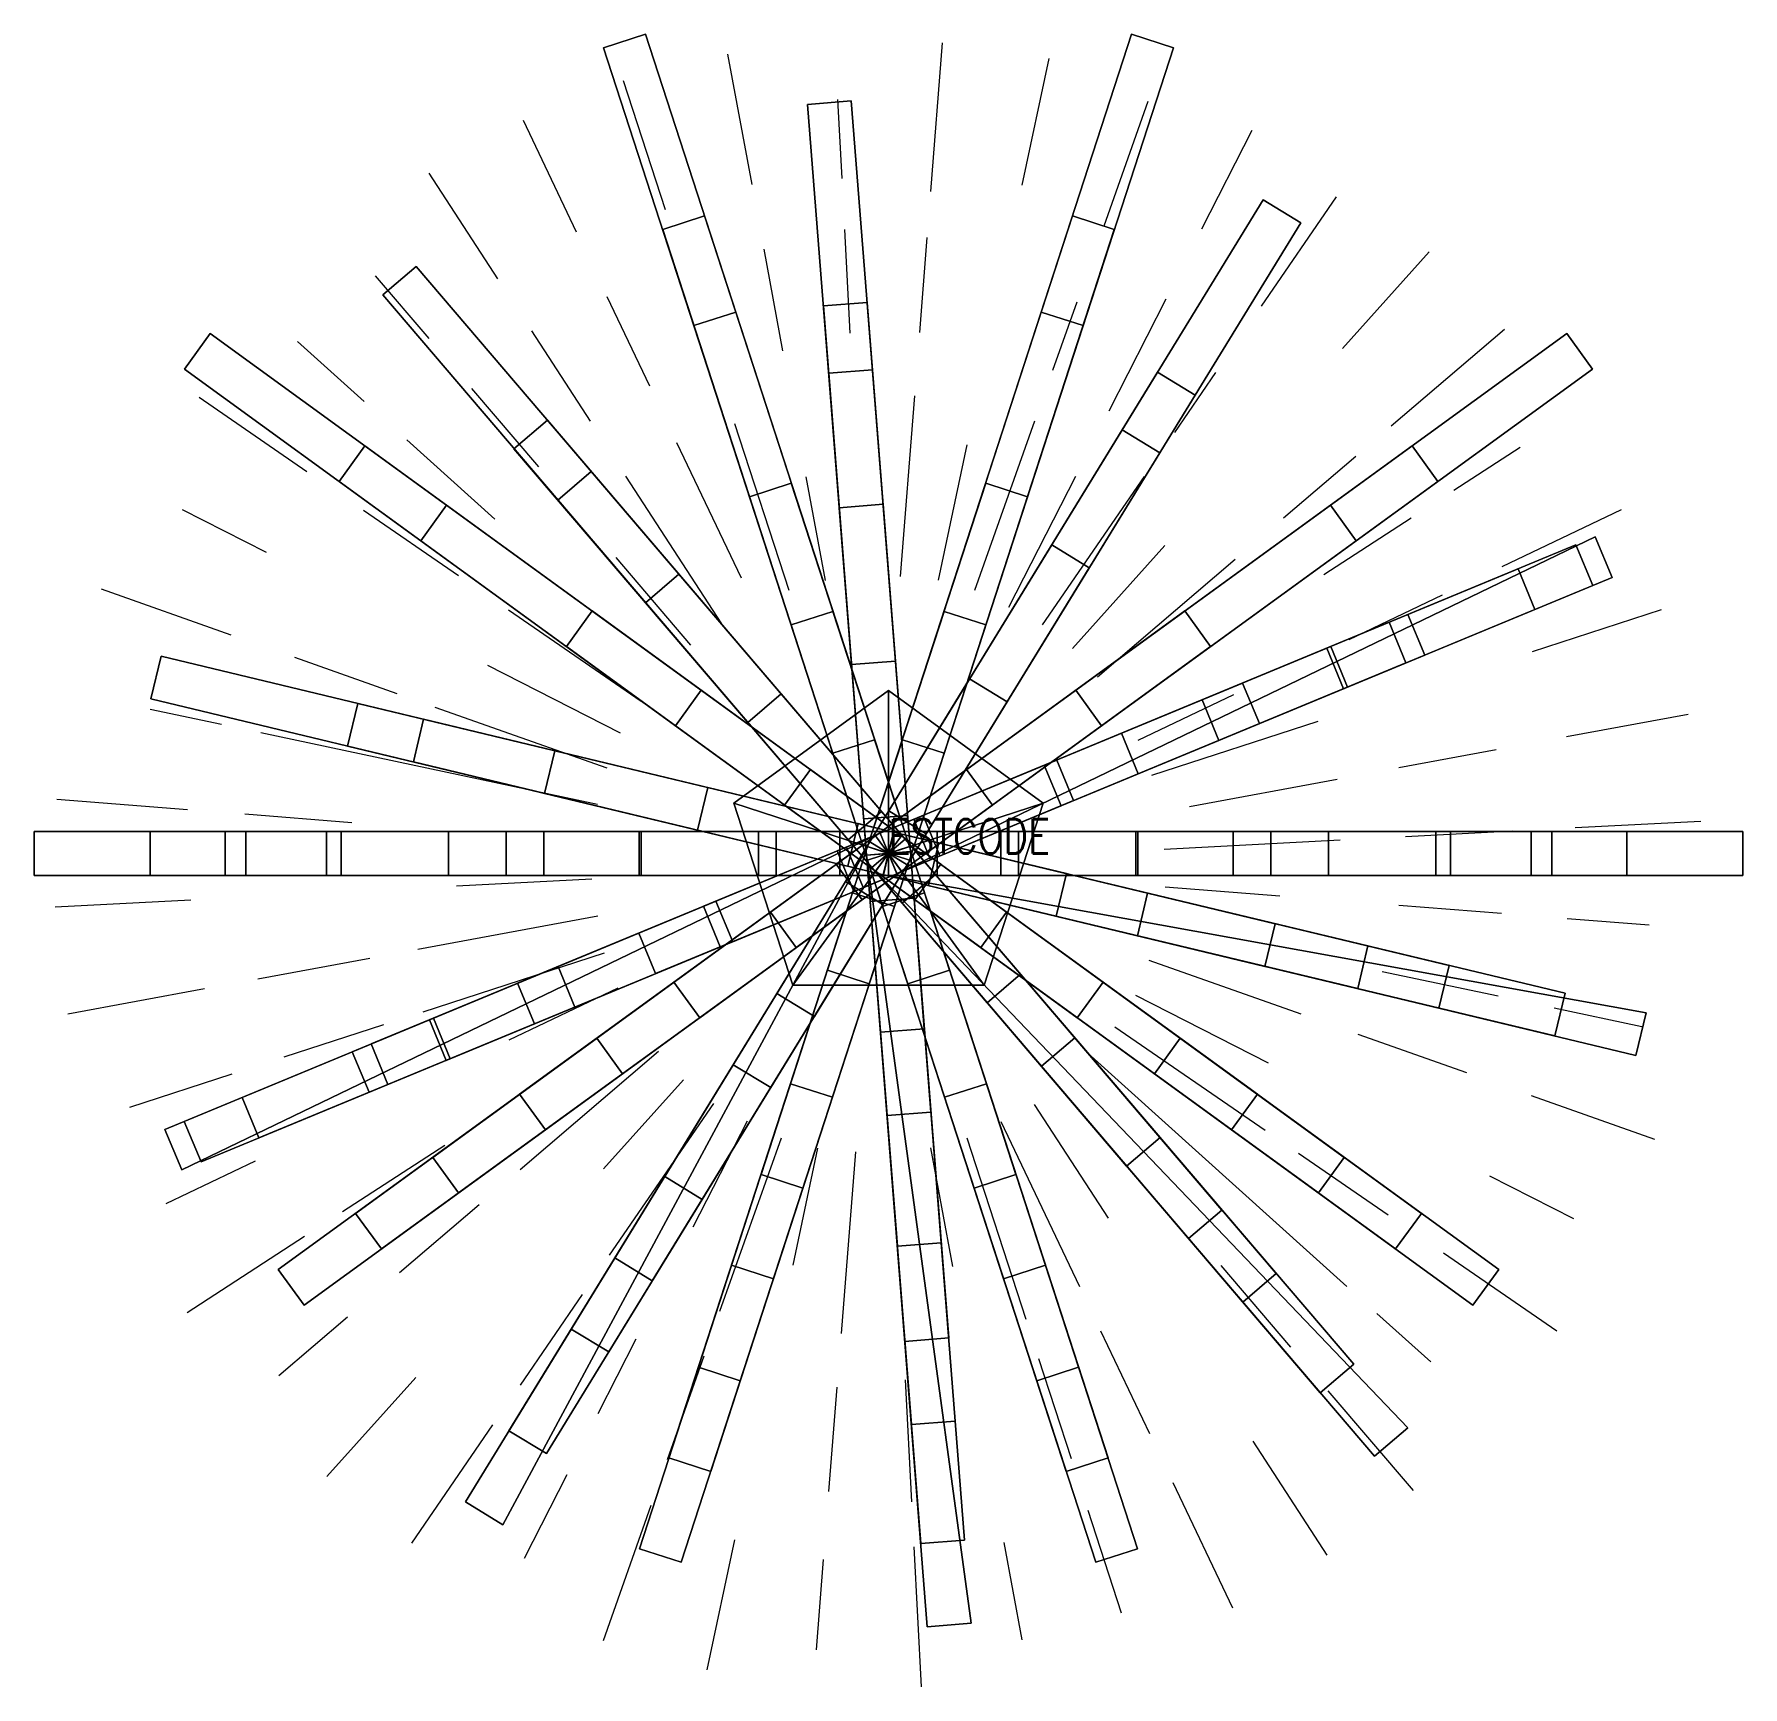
# Model space of a CAD drawing. Extents: x -1.82 to 1.82, y -1.78 to 1.75.
import ezdxf

# ---------------------------------------------------------------- set-up
doc = ezdxf.new("R2010")
doc.units = 0
doc.header["$MEASUREMENT"] = 0
doc.layers.get('0').update_dxf_attribs({"linetype": 'CONTINUOUS'})
for name, color, linetype in [('2D_PLAN', 7, 'CONTINUOUS'), ('BARK_EVG8T', 31, 'CONTINUOUS'), ('LEAVES_EVG8T', 60, 'CONTINUOUS')]:
    doc.layers.add(name, color=color, linetype=linetype)
doc.styles.add('ATTR', font='romans.shx', dxfattribs={"width": 0.8, "height": 0.07297})

msp = doc.modelspace()

# ---------------------------------------------------------------- linework, layer by layer
at = {"layer": '2D_PLAN'}
for p, q in [((0.0907, 1.4138), (0.1156, 1.7307)), ((-0.2914, 1.4287), (-0.343, 1.7067)), ((0.2857, 1.4267), (0.3433, 1.6977)), ((-0.4764, 1.3743), (-0.566, 1.6501)), ((-0.0991, 1.441), (-0.108, 1.6097)), ((0.4603, 1.3401), (0.5547, 1.6067)), ((-0.666, 1.3263), (-0.7797, 1.5648)), ((0.669, 1.334), (0.7762, 1.5445)), ((-0.8342, 1.227), (-0.9805, 1.4524)), ((0.7966, 1.1687), (0.9568, 1.4018)), ((-0.0818, 1.1108), (-0.0935, 1.3325)), ((0.0669, 1.1125), (0.0829, 1.315)), ((-0.2255, 1.073), (-0.2657, 1.29)), ((0.9692, 1.0784), (1.1547, 1.2843)), ((-0.9811, 1.0996), (-1.0952, 1.2332)), ((-0.5094, 0.998), (-0.6004, 1.1889)), ((0.3511, 1.0317), (0.4029, 1.178)), ((0.471, 0.9454), (0.5928, 1.1846)), ((-0.6366, 0.9229), (-0.7618, 1.1156)), ((1.0735, 0.913), (1.3152, 1.1195)), ((-1.1193, 0.9647), (-1.2617, 1.093)), ((0.6113, 0.8991), (0.6992, 1.027)), ((-0.7468, 0.8253), (-0.8898, 0.9927)), ((-1.2419, 0.8152), (-1.4721, 0.9734)), ((0.0259, 0.5913), (0.0563, 0.9773)), ((-0.2123, 0.5616), (-0.3279, 0.9173)), ((0.1847, 0.5619), (0.3128, 0.9237)), ((-0.8405, 0.7137), (-1.0284, 0.8829)), ((-0.3137, 0.5878), (-0.4517, 0.877)), ((0.1065, 0.5837), (0.168, 0.8726)), ((0.8437, 0.7167), (0.9981, 0.8486)), ((1.207, 0.7755), (1.3487, 0.8675)), ((-0.3558, 0.4904), (-0.5606, 0.8057)), ((-0.1346, 0.5825), (-0.1758, 0.8045)), ((0.2572, 0.5259), (0.3999, 0.8059)), ((0.329, 0.4884), (0.5464, 0.8047)), ((-1.3284, 0.6425), (-1.5073, 0.7336)), ((-0.9184, 0.5928), (-1.1211, 0.7322)), ((1.3101, 0.6127), (1.5653, 0.7344)), ((0.9297, 0.5954), (1.1159, 0.7163)), ((0.3926, 0.4379), (0.5902, 0.6575)), ((-0.422, 0.4449), (-0.5814, 0.6316)), ((0.4461, 0.3772), (0.7405, 0.6287)), ((-1.4034, 0.4661), (-1.6806, 0.5643)), ((0.9836, 0.4569), (1.1828, 0.5519)), ((-0.5283, 0.3247), (-0.8117, 0.5196)), ((1.3748, 0.4311), (1.6506, 0.5207)), ((-1.0495, 0.3408), (-1.268, 0.4182)), ((-0.572, 0.2571), (-0.8557, 0.4016)), ((0.5334, 0.2422), (0.7372, 0.3394)), ((-1.4246, 0.2751), (-1.5764, 0.3074)), ((-0.601, 0.182), (-0.9677, 0.3118)), ((1.4474, 0.2495), (1.7073, 0.2976)), ((-0.6217, 0.1044), (-1.3405, 0.2572)), ((0.5621, 0.167), (0.9178, 0.2826)), ((1.0898, 0.1832), (1.2977, 0.2217)), ((0.6429, 0.1004), (0.958, 0.1588)), ((-1.4968, 0.0931), (-1.7761, 0.1151)), ((-1.1462, 0.0655), (-1.3741, 0.0835)), ((1.1038, 0.0361), (1.3333, 0.0481)), ((1.466, 0.0551), (1.7343, 0.0691)), ((0.5888, 0.0091), (0.9643, 0.0288)), ((-0.6336, -0.055), (-0.9228, -0.0701)), ((0.591, -0.0712), (0.8357, -0.0905)), ((-1.4896, -0.0998), (-1.7791, -0.115)), ((-0.6209, -0.1339), (-1.0049, -0.205)), ((1.0896, -0.1105), (1.3091, -0.1277)), ((1.4492, -0.1388), (1.6244, -0.1525)), ((-0.6069, -0.2129), (-0.9943, -0.3387)), ((-1.1077, -0.2241), (-1.3468, -0.2684)), ((0.5562, -0.2278), (0.8805, -0.3427)), ((1.0544, -0.2518), (1.3017, -0.3044)), ((-1.4608, -0.2895), (-1.7521, -0.3435)), ((-0.5782, -0.288), (-0.8109, -0.399)), ((0.5272, -0.303), (0.8109, -0.4475)), ((1.4214, -0.3298), (1.6088, -0.3697)), ((-1.078, -0.3659), (-1.2914, -0.4353)), ((0.4834, -0.3706), (0.804, -0.5909)), ((1.0024, -0.3858), (1.2343, -0.468)), ((-0.491, -0.4231), (-0.7867, -0.6757)), ((0.4329, -0.4329), (0.979, -0.9246)), ((-1.4019, -0.4712), (-1.6208, -0.5423)), ((-0.4374, -0.4838), (-0.6083, -0.6736)), ((-0.3738, -0.5343), (-0.5963, -0.858)), ((0.3109, -0.5363), (0.4687, -0.7791)), ((1.3724, -0.5169), (1.6358, -0.6101)), ((-0.302, -0.5717), (-0.4175, -0.7984)), ((0.2397, -0.5724), (0.4078, -0.9248)), ((-0.2295, -0.6078), (-0.3606, -0.9781)), ((0.1675, -0.6075), (0.2934, -0.9948)), ((-0.9473, -0.6236), (-1.166, -0.7656)), ((-0.1514, -0.6296), (-0.2045, -0.8794)), ((-0.0708, -0.6372), (-0.1013, -1.025)), ((0.0898, -0.6284), (0.1368, -0.8819)), ((0.8756, -0.6401), (1.0666, -0.7714)), ((-1.3521, -0.6572), (-1.5431, -0.7483)), ((1.2836, -0.6884), (1.4624, -0.7795)), ((-0.8741, -0.7504), (-1.0443, -0.8957)), ((-1.2469, -0.8181), (-1.4977, -0.981)), ((1.185, -0.8527), (1.4273, -1.0193)), ((0.7097, -0.8801), (0.8582, -1.054)), ((-0.6539, -0.9418), (-0.7868, -1.1352)), ((1.0429, -0.9821), (1.1582, -1.086)), ((-1.1553, -0.9905), (-1.3018, -1.1157)), ((0.4528, -1.0192), (0.5575, -1.2387)), ((-0.5394, -1.0376), (-0.6206, -1.197)), ((-0.3946, -1.0739), (-0.4729, -1.2951)), ((0.3206, -1.0785), (0.3899, -1.292)), ((-1.0092, -1.1189), (-1.1995, -1.3302)), ((0.0353, -1.1242), (0.0489, -1.3846)), ((-0.1103, -1.1396), (-0.1278, -1.3627)), ((0.9381, -1.1475), (1.12, -1.3606)), ((-0.8455, -1.2205), (-1.0188, -1.4727)), ((0.7778, -1.2551), (0.9357, -1.4983)), ((-0.6866, -1.3266), (-0.778, -1.5059)), ((0.6074, -1.3433), (0.7349, -1.6107)), ((-0.5075, -1.3927), (-0.6096, -1.6811)), ((0.4258, -1.4025), (0.4969, -1.6214)), ((-0.329, -1.4655), (-0.3881, -1.7436)), ((0.054, -1.4809), (0.0696, -1.7797)), ((0.2461, -1.4715), (0.2846, -1.6796)), ((-0.1393, -1.5081), (-0.1544, -1.7003))]:
    msp.add_line(p, q, dxfattribs=at)
at = {"layer": 'BARK_EVG8T'}
for points in [[(-0.3306, 0.1074), (0, 0, 12), (0, 0.3476)], [(0, 0.3476), (0, 0, 12), (0.3306, 0.1074)], [(-0.2043, -0.2812), (0, 0, 12), (-0.3306, 0.1074)], [(0.3306, 0.1074), (0, 0, 12), (0.2043, -0.2812)], [(0.2043, -0.2812), (0, 0, 12), (-0.2043, -0.2812)]]:
    msp.add_3dface(points, dxfattribs=at)
for points, invisible_edges in [([(-0.3306, 0.1074), (0, 0.3476), (0.3306, 0.1074), (-0.3306, 0.1074)], 4), ([(-0.3306, 0.1074), (0.3306, 0.1074), (0.2043, -0.2812), (-0.2043, -0.2812)], 1)]:
    msp.add_3dface(points, dxfattribs=dict(at, invisible_edges=invisible_edges))
at = {"layer": 'LEAVES_EVG8T'}
for points in [[(0.0446, 0.0145, 4.6005), (-0.0446, -0.0145, 4.6005), (-0.6083, 1.7205, 5.0553), (-0.5191, 1.7495, 5.0553)], [(0.0446, 0.0145, 4.6005), (-0.5191, 1.7495, 5.0553), (-0.6083, 1.7205, 5.0553), (-0.0446, -0.0145, 4.6005)], [(0.0446, 0.0145, 4.9929), (-0.0446, -0.0145, 4.9929), (-0.6083, 1.7205, 5.4477), (-0.5191, 1.7495, 5.4477)], [(0.0446, 0.0145, 4.9929), (-0.5191, 1.7495, 5.4477), (-0.6083, 1.7205, 5.4477), (-0.0446, -0.0145, 4.9929)], [(0.0446, 0.0145, 5.3854), (-0.0446, -0.0145, 5.3854), (-0.6083, 1.7205, 5.8402), (-0.5191, 1.7495, 5.8402)], [(0.0446, 0.0145, 5.3854), (-0.5191, 1.7495, 5.8402), (-0.6083, 1.7205, 5.8402), (-0.0446, -0.0145, 5.3854)], [(0.0446, 0.0145, 5.7778), (-0.5191, 1.7495, 6.2326), (-0.6083, 1.7205, 6.2326), (-0.0446, -0.0145, 5.7778)], [(0.0446, 0.0145, 5.7778), (-0.0446, -0.0145, 5.7778), (-0.6083, 1.7205, 6.2326), (-0.5191, 1.7495, 6.2326)], [(0.0446, -0.0145, 5.7778), (0.6083, 1.7205, 6.2326), (0.5191, 1.7495, 6.2326), (-0.0446, 0.0145, 5.7778)], [(0.0446, -0.0145, 5.7778), (-0.0446, 0.0145, 5.7778), (0.5191, 1.7495, 6.2326), (0.6083, 1.7205, 6.2326)], [(0.0446, -0.0145, 4.6005), (-0.0446, 0.0145, 4.6005), (0.5191, 1.7495, 5.0553), (0.6083, 1.7205, 5.0553)], [(0.0446, -0.0145, 4.6005), (0.6083, 1.7205, 5.0553), (0.5191, 1.7495, 5.0553), (-0.0446, 0.0145, 4.6005)], [(0.0446, -0.0145, 4.9929), (-0.0446, 0.0145, 4.9929), (0.5191, 1.7495, 5.4477), (0.6083, 1.7205, 5.4477)], [(0.0446, -0.0145, 4.9929), (0.6083, 1.7205, 5.4477), (0.5191, 1.7495, 5.4477), (-0.0446, 0.0145, 4.9929)], [(0.0446, -0.0145, 5.3854), (-0.0446, 0.0145, 5.3854), (0.5191, 1.7495, 5.8402), (0.6083, 1.7205, 5.8402)], [(0.0446, -0.0145, 5.3854), (0.6083, 1.7205, 5.8402), (0.5191, 1.7495, 5.8402), (-0.0446, 0.0145, 5.3854)], [(0.0467, 0.0037, 6.2589), (-0.0795, 1.607, 6.848), (-0.1729, 1.5996, 6.848), (-0.0467, -0.0037, 6.2589)], [(0.0467, 0.0037, 6.2589), (-0.0467, -0.0037, 6.2589), (-0.1729, 1.5996, 6.848), (-0.0795, 1.607, 6.848)], [(0.04, -0.0245, 6.2589), (0.8803, 1.3468, 6.848), (0.8003, 1.3958, 6.848), (-0.04, 0.0245, 6.2589)], [(0.04, -0.0245, 6.2589), (-0.04, 0.0245, 6.2589), (0.8003, 1.3958, 6.848), (0.8803, 1.3468, 6.848)], [(0.0446, 0.0145, 6.8076), (-0.3931, 1.3614, 7.4018), (-0.4822, 1.3324, 7.4018), (-0.0446, -0.0145, 6.8076)], [(0.0446, 0.0145, 6.8076), (-0.0446, -0.0145, 6.8076), (-0.4822, 1.3324, 7.4018), (-0.3931, 1.3614, 7.4018)], [(0.0446, -0.0145, 6.8076), (0.4822, 1.3324, 7.4018), (0.3931, 1.3614, 7.4018), (-0.0446, 0.0145, 6.8076)], [(0.0446, -0.0145, 6.8076), (-0.0446, 0.0145, 6.8076), (0.3931, 1.3614, 7.4018), (0.4822, 1.3324, 7.4018)], [(0.0356, 0.0304, 6.2589), (-1.0088, 1.2534, 6.848), (-1.0801, 1.1925, 6.848), (-0.0356, -0.0304, 6.2589)], [(0.0356, 0.0304, 6.2589), (-0.0356, -0.0304, 6.2589), (-1.0801, 1.1925, 6.848), (-1.0088, 1.2534, 6.848)], [(0.0467, 0.0037, 7.2823), (-0.0456, 1.1765, 7.725), (-0.139, 1.1691, 7.725), (-0.0467, -0.0037, 7.2823)], [(0.0467, 0.0037, 7.2823), (-0.0467, -0.0037, 7.2823), (-0.139, 1.1691, 7.725), (-0.0456, 1.1765, 7.725)], [(0.0446, 0.0145, 7.8185), (-0.3263, 1.156, 8.1711), (-0.4155, 1.127, 8.1711), (-0.0446, -0.0145, 7.8185)], [(0.0446, 0.0145, 7.8185), (-0.0446, -0.0145, 7.8185), (-0.4155, 1.127, 8.1711), (-0.3263, 1.156, 8.1711)], [(0.0446, -0.0145, 7.8185), (0.4155, 1.127, 8.1711), (0.3263, 1.156, 8.1711), (-0.0446, 0.0145, 7.8185)], [(0.0446, -0.0145, 7.8185), (-0.0446, 0.0145, 7.8185), (0.3263, 1.156, 8.1711), (0.4155, 1.127, 8.1711)], [(0.0276, 0.0379, 4.6005), (-0.0276, -0.0379, 4.6005), (-1.5034, 1.0343, 5.0553), (-1.4483, 1.1102, 5.0553)], [(0.0276, 0.0379, 4.6005), (-1.4483, 1.1102, 5.0553), (-1.5034, 1.0343, 5.0553), (-0.0276, -0.0379, 4.6005)], [(0.0276, 0.0379, 4.9929), (-0.0276, -0.0379, 4.9929), (-1.5034, 1.0343, 5.4477), (-1.4483, 1.1102, 5.4477)], [(0.0276, 0.0379, 4.9929), (-1.4483, 1.1102, 5.4477), (-1.5034, 1.0343, 5.4477), (-0.0276, -0.0379, 4.9929)], [(0.0276, 0.0379, 5.3854), (-0.0276, -0.0379, 5.3854), (-1.5034, 1.0343, 5.8402), (-1.4483, 1.1102, 5.8402)], [(0.0276, 0.0379, 5.3854), (-1.4483, 1.1102, 5.8402), (-1.5034, 1.0343, 5.8402), (-0.0276, -0.0379, 5.3854)], [(0.0276, 0.0379, 5.7778), (-1.4483, 1.1102, 6.2326), (-1.5034, 1.0343, 6.2326), (-0.0276, -0.0379, 5.7778)], [(0.0276, 0.0379, 5.7778), (-0.0276, -0.0379, 5.7778), (-1.5034, 1.0343, 6.2326), (-1.4483, 1.1102, 6.2326)], [(0.0276, -0.0379, 5.7778), (1.5034, 1.0343, 6.2326), (1.4483, 1.1102, 6.2326), (-0.0276, 0.0379, 5.7778)], [(0.0276, -0.0379, 5.7778), (-0.0276, 0.0379, 5.7778), (1.4483, 1.1102, 6.2326), (1.5034, 1.0343, 6.2326)], [(0.0276, -0.0379, 4.6005), (-0.0276, 0.0379, 4.6005), (1.4483, 1.1102, 5.0553), (1.5034, 1.0343, 5.0553)], [(0.0276, -0.0379, 4.6005), (1.5034, 1.0343, 5.0553), (1.4483, 1.1102, 5.0553), (-0.0276, 0.0379, 4.6005)], [(0.0276, -0.0379, 4.9929), (-0.0276, 0.0379, 4.9929), (1.4483, 1.1102, 5.4477), (1.5034, 1.0343, 5.4477)], [(0.0276, -0.0379, 4.9929), (1.5034, 1.0343, 5.4477), (1.4483, 1.1102, 5.4477), (-0.0276, 0.0379, 4.9929)], [(0.0276, -0.0379, 5.3854), (-0.0276, 0.0379, 5.3854), (1.4483, 1.1102, 5.8402), (1.5034, 1.0343, 5.8402)], [(0.0276, -0.0379, 5.3854), (1.5034, 1.0343, 5.8402), (1.4483, 1.1102, 5.8402), (-0.0276, 0.0379, 5.3854)], [(0.0467, 0.0037, 8.3684), (-0.0343, 1.0327, 8.7557), (-0.1277, 1.0253, 8.7557), (-0.0467, -0.0037, 8.3684)], [(0.0467, 0.0037, 8.3684), (-0.0467, -0.0037, 8.3684), (-0.1277, 1.0253, 8.7557), (-0.0343, 1.0327, 8.7557)], [(0.04, -0.0245, 7.2823), (0.6547, 0.9786, 7.725), (0.5747, 1.0276, 7.725), (-0.04, 0.0245, 7.2823)], [(0.04, -0.0245, 7.2823), (-0.04, 0.0245, 7.2823), (0.5747, 1.0276, 7.725), (0.6547, 0.9786, 7.725)], [(0.0356, 0.0304, 7.2823), (-0.7284, 0.925, 7.725), (-0.7997, 0.8641, 7.725), (-0.0356, -0.0304, 7.2823)], [(0.0356, 0.0304, 7.2823), (-0.0356, -0.0304, 7.2823), (-0.7997, 0.8641, 7.725), (-0.7284, 0.925, 7.725)], [(0.04, -0.0245, 8.3684), (0.5793, 0.8556, 8.7557), (0.4993, 0.9046, 8.7557), (-0.04, 0.0245, 8.3684)], [(0.04, -0.0245, 8.3684), (-0.04, 0.0245, 8.3684), (0.4993, 0.9046, 8.7557), (0.5793, 0.8556, 8.7557)], [(0.0276, 0.0379, 6.8076), (-1.1182, 0.8704, 7.4018), (-1.1733, 0.7945, 7.4018), (-0.0276, -0.0379, 6.8076)], [(0.0276, 0.0379, 6.8076), (-0.0276, -0.0379, 6.8076), (-1.1733, 0.7945, 7.4018), (-1.1182, 0.8704, 7.4018)], [(0.0276, -0.0379, 6.8076), (1.1733, 0.7945, 7.4018), (1.1182, 0.8704, 7.4018), (-0.0276, 0.0379, 6.8076)], [(0.0276, -0.0379, 6.8076), (-0.0276, 0.0379, 6.8076), (1.1182, 0.8704, 7.4018), (1.1733, 0.7945, 7.4018)], [(0.0356, 0.0304, 8.3684), (-0.6347, 0.8153, 8.7557), (-0.706, 0.7544, 8.7557), (-0.0356, -0.0304, 8.3684)], [(0.0356, 0.0304, 8.3684), (-0.0356, -0.0304, 8.3684), (-0.706, 0.7544, 8.7557), (-0.6347, 0.8153, 8.7557)], [(0.0446, 0.0145, 8.9689), (-0.2076, 0.7907, 9.248), (-0.2968, 0.7618, 9.248), (-0.0446, -0.0145, 8.9689)], [(0.0446, 0.0145, 8.9689), (-0.0446, -0.0145, 8.9689), (-0.2968, 0.7618, 9.248), (-0.2076, 0.7907, 9.248)], [(0.0446, -0.0145, 8.9689), (0.2968, 0.7618, 9.248), (0.2076, 0.7907, 9.248), (-0.0446, 0.0145, 8.9689)], [(0.0446, -0.0145, 8.9689), (-0.0446, 0.0145, 8.9689), (0.2076, 0.7907, 9.248), (0.2968, 0.7618, 9.248)], [(0.0276, 0.0379, 7.8185), (-0.9435, 0.7434, 8.1711), (-0.9986, 0.6676, 8.1711), (-0.0276, -0.0379, 7.8185)], [(0.0276, 0.0379, 7.8185), (-0.0276, -0.0379, 7.8185), (-0.9986, 0.6676, 8.1711), (-0.9435, 0.7434, 8.1711)], [(0.0467, 0.0037, 9.4813), (-0.0117, 0.7456, 9.6787), (-0.1051, 0.7382, 9.6787), (-0.0467, -0.0037, 9.4813)], [(0.0467, 0.0037, 9.4813), (-0.0467, -0.0037, 9.4813), (-0.1051, 0.7382, 9.6787), (-0.0117, 0.7456, 9.6787)], [(0.0276, -0.0379, 7.8185), (0.9986, 0.6676, 8.1711), (0.9435, 0.7434, 8.1711), (-0.0276, 0.0379, 7.8185)], [(0.0276, -0.0379, 7.8185), (-0.0276, 0.0379, 7.8185), (0.9435, 0.7434, 8.1711), (0.9986, 0.6676, 8.1711)], [(0.04, -0.0245, 9.4813), (0.4288, 0.61, 9.6787), (0.3489, 0.659, 9.6787), (-0.04, 0.0245, 9.4813)], [(0.04, -0.0245, 9.4813), (-0.04, 0.0245, 9.4813), (0.3489, 0.659, 9.6787), (0.4288, 0.61, 9.6787)], [(0.0179, -0.0433, 6.2589), (-0.0179, 0.0433, 6.2589), (1.4679, 0.6588, 6.848), (1.5038, 0.5721, 6.848)], [(0.0179, -0.0433, 6.2589), (1.5038, 0.5721, 6.848), (1.4679, 0.6588, 6.848), (-0.0179, 0.0433, 6.2589)], [(0.0179, -0.0433, 5.4462), (0.0179, -0.0433, 5.3854), (1.509, 0.6758, 6.2322), (1.5449, 0.5892, 6.2322)], [(0.0179, -0.0433, 5.4462), (1.5449, 0.5892, 6.2322), (1.509, 0.6758, 6.2322), (0.0179, -0.0433, 5.3854)], [(0.0179, -0.0433, 5.8386), (1.5449, 0.5892, 6.6246), (1.509, 0.6758, 6.6246), (0.0179, -0.0433, 5.7778)], [(0.0179, -0.0433, 5.8386), (0.0179, -0.0433, 5.7778), (1.509, 0.6758, 6.6246), (1.5449, 0.5892, 6.6246)], [(0.0179, -0.0433, 4.6613), (0.0179, -0.0433, 4.6005), (1.509, 0.6758, 5.4473), (1.5449, 0.5892, 5.4473)], [(0.0179, -0.0433, 4.6613), (1.5449, 0.5892, 5.4473), (1.509, 0.6758, 5.4473), (0.0179, -0.0433, 4.6005)], [(0.0179, -0.0433, 5.0537), (0.0179, -0.0433, 4.9929), (1.509, 0.6758, 5.8397), (1.5449, 0.5892, 5.8397)], [(0.0179, -0.0433, 5.0537), (1.5449, 0.5892, 5.8397), (1.509, 0.6758, 5.8397), (0.0179, -0.0433, 4.9929)], [(0.0356, 0.0304, 9.4813), (-0.4477, 0.5963, 9.6787), (-0.519, 0.5354, 9.6787), (-0.0356, -0.0304, 9.4813)], [(0.0356, 0.0304, 9.4813), (-0.0356, -0.0304, 9.4813), (-0.519, 0.5354, 9.6787), (-0.4477, 0.5963, 9.6787)], [(0.0179, -0.0433, 6.7501), (1.3802, 0.521, 7.3103), (1.3443, 0.6076, 7.3103), (-0.0179, 0.0433, 6.7501)], [(0.0179, -0.0433, 6.7501), (-0.0179, 0.0433, 6.7501), (1.3443, 0.6076, 7.3103), (1.3802, 0.521, 7.3103)], [(0.0276, 0.0379, 8.9689), (-0.6328, 0.5177, 9.248), (-0.6879, 0.4418, 9.248), (-0.0276, -0.0379, 8.9689)], [(0.0276, 0.0379, 8.9689), (-0.0276, -0.0379, 8.9689), (-0.6879, 0.4418, 9.248), (-0.6328, 0.5177, 9.248)], [(0.0446, 0.0145, 9.9831), (-0.1186, 0.5168, 10.2326), (-0.2078, 0.4879, 10.2326), (-0.0446, -0.0145, 9.9831)], [(0.0446, 0.0145, 9.9831), (-0.0446, -0.0145, 9.9831), (-0.2078, 0.4879, 10.2326), (-0.1186, 0.5168, 10.2326)], [(0.0446, -0.0145, 9.9831), (0.2078, 0.4879, 10.2326), (0.1186, 0.5168, 10.2326), (-0.0446, 0.0145, 9.9831)], [(0.0446, -0.0145, 9.9831), (-0.0446, 0.0145, 9.9831), (0.1186, 0.5168, 10.2326), (0.2078, 0.4879, 10.2326)], [(0.0276, -0.0379, 8.9689), (0.6879, 0.4418, 9.248), (0.6328, 0.5177, 9.248), (-0.0276, 0.0379, 8.9689)], [(0.0276, -0.0379, 8.9689), (-0.0276, 0.0379, 8.9689), (0.6328, 0.5177, 9.248), (0.6879, 0.4418, 9.248)], [(0.0179, -0.0433, 7.5483), (1.145, 0.4235, 7.9306), (1.1091, 0.5101, 7.9306), (-0.0179, 0.0433, 7.5483)], [(0.0179, -0.0433, 7.5483), (-0.0179, 0.0433, 7.5483), (1.1091, 0.5101, 7.9306), (1.145, 0.4235, 7.9306)], [(0.0179, -0.0433, 7.2823), (-0.0179, 0.0433, 7.2823), (1.0689, 0.4935, 7.725), (1.1048, 0.4069, 7.725)], [(0.0179, -0.0433, 7.2823), (1.1048, 0.4069, 7.725), (1.0689, 0.4935, 7.725), (-0.0179, 0.0433, 7.2823)], [(0.0179, -0.0433, 8.2427), (0.9803, 0.3553, 8.5508), (0.9444, 0.4419, 8.5508), (-0.0179, 0.0433, 8.2427)], [(0.0179, -0.0433, 8.2427), (-0.0179, 0.0433, 8.2427), (0.9444, 0.4419, 8.5508), (0.9803, 0.3553, 8.5508)], [(0.0179, -0.0433, 8.3684), (-0.0179, 0.0433, 8.3684), (0.9357, 0.4383, 8.7557), (0.9716, 0.3517, 8.7557)], [(0.0179, -0.0433, 8.3684), (0.9716, 0.3517, 8.7557), (0.9357, 0.4383, 8.7557), (-0.0179, 0.0433, 8.3684)], [(0.0109, 0.0456, 6.2589), (-1.5529, 0.421, 6.848), (-1.5748, 0.3299, 6.848), (-0.0109, -0.0456, 6.2589)], [(0.0109, 0.0456, 6.2589), (-0.0109, -0.0456, 6.2589), (-1.5748, 0.3299, 6.848), (-1.5529, 0.421, 6.848)], [(0.0467, 0.0037, 10.494), (0.0147, 0.4106, 10.7557), (-0.0788, 0.4033, 10.7557), (-0.0467, -0.0037, 10.494)], [(0.0467, 0.0037, 10.494), (-0.0467, -0.0037, 10.494), (-0.0788, 0.4033, 10.7557), (0.0147, 0.4106, 10.7557)], [(0.04, -0.0245, 10.494), (0.2532, 0.3235, 10.7557), (0.1733, 0.3725, 10.7557), (-0.04, 0.0245, 10.494)], [(0.04, -0.0245, 10.494), (-0.04, 0.0245, 10.494), (0.1733, 0.3725, 10.7557), (0.2532, 0.3235, 10.7557)], [(0.0276, 0.0379, 9.9831), (-0.3998, 0.3484, 10.2326), (-0.4549, 0.2725, 10.2326), (-0.0276, -0.0379, 9.9831)], [(0.0276, 0.0379, 9.9831), (-0.0276, -0.0379, 9.9831), (-0.4549, 0.2725, 10.2326), (-0.3998, 0.3484, 10.2326)], [(0.0356, 0.0304, 10.494), (-0.2295, 0.3408, 10.7557), (-0.3007, 0.2799, 10.7557), (-0.0356, -0.0304, 10.494)], [(0.0356, 0.0304, 10.494), (-0.0356, -0.0304, 10.494), (-0.3007, 0.2799, 10.7557), (-0.2295, 0.3408, 10.7557)], [(0.0276, -0.0379, 9.9831), (0.4549, 0.2725, 10.2326), (0.3998, 0.3484, 10.2326), (-0.0276, 0.0379, 9.9831)], [(0.0276, -0.0379, 9.9831), (-0.0276, 0.0379, 9.9831), (0.3998, 0.3484, 10.2326), (0.4549, 0.2725, 10.2326)], [(0.0179, -0.0433, 8.9918), (0.792, 0.2773, 9.2691), (0.7562, 0.3639, 9.2691), (-0.0179, 0.0433, 8.9918)], [(0.0179, -0.0433, 8.9918), (-0.0179, 0.0433, 8.9918), (0.7562, 0.3639, 9.2691), (0.792, 0.2773, 9.2691)], [(0.0109, 0.0456, 7.2823), (-1.133, 0.3202, 7.725), (-1.1549, 0.2291, 7.725), (-0.0109, -0.0456, 7.2823)], [(0.0109, 0.0456, 7.2823), (-0.0109, -0.0456, 7.2823), (-1.1549, 0.2291, 7.725), (-1.133, 0.3202, 7.725)], [(0.0179, -0.0433, 9.4813), (-0.0179, 0.0433, 9.4813), (0.6696, 0.3281, 9.6787), (0.7055, 0.2415, 9.6787)], [(0.0179, -0.0433, 9.4813), (0.7055, 0.2415, 9.6787), (0.6696, 0.3281, 9.6787), (-0.0179, 0.0433, 9.4813)], [(0.0109, 0.0456, 8.3684), (-0.9927, 0.2865, 8.7557), (-1.0146, 0.1954, 8.7557), (-0.0109, -0.0456, 8.3684)], [(0.0109, 0.0456, 8.3684), (-0.0109, -0.0456, 8.3684), (-1.0146, 0.1954, 8.7557), (-0.9927, 0.2865, 8.7557)], [(0.0179, -0.0433, 9.6865), (0.5332, 0.1701, 9.8567), (0.4974, 0.2567, 9.8567), (-0.0179, 0.0433, 9.6865)], [(0.0179, -0.0433, 9.6865), (-0.0179, 0.0433, 9.6865), (0.4974, 0.2567, 9.8567), (0.5332, 0.1701, 9.8567)], [(0.0109, 0.0456, 9.4813), (-0.7127, 0.2193, 9.6787), (-0.7346, 0.1281, 9.6787), (-0.0109, -0.0456, 9.4813)], [(0.0109, 0.0456, 9.4813), (-0.0109, -0.0456, 9.4813), (-0.7346, 0.1281, 9.6787), (-0.7127, 0.2193, 9.6787)], [(0.0446, 0.0145, 11.1145), (-0.0296, 0.2429, 11.2172), (-0.1188, 0.2139, 11.2172), (-0.0446, -0.0145, 11.1145)], [(0.0446, 0.0145, 11.1145), (-0.0446, -0.0145, 11.1145), (-0.1188, 0.2139, 11.2172), (-0.0296, 0.2429, 11.2172)], [(0.0446, -0.0145, 11.1145), (0.1188, 0.2139, 11.2172), (0.0296, 0.2429, 11.2172), (-0.0446, 0.0145, 11.1145)], [(0.0446, -0.0145, 11.1145), (-0.0446, 0.0145, 11.1145), (0.0296, 0.2429, 11.2172), (0.1188, 0.2139, 11.2172)], [(0.0179, -0.0433, 10.494), (-0.0179, 0.0433, 10.494), (0.3592, 0.1995, 10.7557), (0.3951, 0.1129, 10.7557)], [(0.0179, -0.0433, 10.494), (0.3951, 0.1129, 10.7557), (0.3592, 0.1995, 10.7557), (-0.0179, 0.0433, 10.494)], [(0.0179, -0.0433, 10.4205), (0.3686, 0.1019, 10.6076), (0.3327, 0.1885, 10.6076), (-0.0179, 0.0433, 10.4205)], [(0.0179, -0.0433, 10.4205), (-0.0179, 0.0433, 10.4205), (0.3327, 0.1885, 10.6076), (0.3686, 0.1019, 10.6076)], [(0.0276, 0.0379, 11.1145), (-0.1668, 0.1791, 11.2172), (-0.2219, 0.1033, 11.2172), (-0.0276, -0.0379, 11.1145)], [(0.0276, 0.0379, 11.1145), (-0.0276, -0.0379, 11.1145), (-0.2219, 0.1033, 11.2172), (-0.1668, 0.1791, 11.2172)], [(0.0276, -0.0379, 11.1145), (0.2219, 0.1033, 11.2172), (0.1668, 0.1791, 11.2172), (-0.0276, 0.0379, 11.1145)], [(0.0276, -0.0379, 11.1145), (-0.0276, 0.0379, 11.1145), (0.1668, 0.1791, 11.2172), (0.2219, 0.1033, 11.2172)], [(0.0109, 0.0456, 10.494), (-0.386, 0.1409, 10.7557), (-0.4079, 0.0497, 10.7557), (-0.0109, -0.0456, 10.494)], [(0.0109, 0.0456, 10.494), (-0.0109, -0.0456, 10.494), (-0.4079, 0.0497, 10.7557), (-0.386, 0.1409, 10.7557)], [(0.0355, 0.0306, 11.5557), (-0.0149, 0.0896, 11.6185), (-0.0862, 0.0287, 11.6185), (-0.0358, -0.0303, 11.5557)], [(0.0355, 0.0306, 11.5557), (-0.0358, -0.0303, 11.5557), (-0.0862, 0.0287, 11.6185), (-0.0149, 0.0896, 11.6185)], [(0.0467, 0.0039, 11.5557), (0.0406, 0.0813, 11.6185), (-0.0528, 0.0739, 11.6185), (-0.0467, -0.0035, 11.5557)], [(0.0467, 0.0039, 11.5557), (-0.0467, -0.0035, 11.5557), (-0.0528, 0.0739, 11.6185), (0.0406, 0.0813, 11.6185)], [(0.0401, -0.0243, 11.5557), (0.0806, 0.0419, 11.6185), (0.0007, 0.0909, 11.6185), (-0.0399, 0.0247, 11.5557)], [(0.0401, -0.0243, 11.5557), (-0.0399, 0.0247, 11.5557), (0.0007, 0.0909, 11.6185), (0.0806, 0.0419, 11.6185)], [(0.0179, -0.0433, 11.1985), (0.1097, -0.0053, 11.3258), (0.0739, 0.0813, 11.3258), (-0.0179, 0.0433, 11.1985)], [(0.0179, -0.0433, 11.1985), (-0.0179, 0.0433, 11.1985), (0.0739, 0.0813, 11.3258), (0.1097, -0.0053, 11.3258)], [(0.0181, -0.0432, 11.5557), (-0.0178, 0.0434, 11.5557), (0.054, 0.0731, 11.6185), (0.0898, -0.0135, 11.6185)], [(0.0181, -0.0432, 11.5557), (0.0898, -0.0135, 11.6185), (0.054, 0.0731, 11.6185), (-0.0178, 0.0434, 11.5557)], [(0, 0.0469, 4.6005), (0, -0.0469, 4.6005), (-1.8242, -0.0469, 5.0553), (-1.8242, 0.0469, 5.0553)], [(0, 0.0469, 4.6005), (-1.8242, 0.0469, 5.0553), (-1.8242, -0.0469, 5.0553), (0, -0.0469, 4.6005)], [(0, 0.0469, 4.9929), (0, -0.0469, 4.9929), (-1.8242, -0.0469, 5.4477), (-1.8242, 0.0469, 5.4477)], [(0, 0.0469, 4.9929), (-1.8242, 0.0469, 5.4477), (-1.8242, -0.0469, 5.4477), (0, -0.0469, 4.9929)], [(0, 0.0469, 5.3854), (0, -0.0469, 5.3854), (-1.8242, -0.0469, 5.8402), (-1.8242, 0.0469, 5.8402)], [(0, 0.0469, 5.3854), (-1.8242, 0.0469, 5.8402), (-1.8242, -0.0469, 5.8402), (0, -0.0469, 5.3854)], [(0, 0.0469, 5.7778), (-1.8242, 0.0469, 6.2326), (-1.8242, -0.0469, 6.2326), (0, -0.0469, 5.7778)], [(0, 0.0469, 5.7778), (0, -0.0469, 5.7778), (-1.8242, -0.0469, 6.2326), (-1.8242, 0.0469, 6.2326)], [(0, 0.0469, 6.2869), (0, -0.0469, 6.2869), (-1.5764, -0.0469, 6.9838), (-1.5764, 0.0469, 6.9838)], [(0, 0.0469, 6.2869), (-1.5764, 0.0469, 6.9838), (-1.5764, -0.0469, 6.9838), (0, -0.0469, 6.2869)], [(-0.0179, 0.0433, 4.6613), (-1.5449, -0.5892, 5.4473), (-1.509, -0.6758, 5.4473), (-0.0179, 0.0433, 4.6005)], [(-0.0179, 0.0433, 4.6613), (-0.0179, 0.0433, 4.6005), (-1.509, -0.6758, 5.4473), (-1.5449, -0.5892, 5.4473)], [(-0.0179, 0.0433, 5.0537), (-1.5449, -0.5892, 5.8397), (-1.509, -0.6758, 5.8397), (-0.0179, 0.0433, 4.9929)], [(-0.0179, 0.0433, 5.0537), (-0.0179, 0.0433, 4.9929), (-1.509, -0.6758, 5.8397), (-1.5449, -0.5892, 5.8397)], [(-0.0179, 0.0433, 5.4462), (-1.5449, -0.5892, 6.2322), (-1.509, -0.6758, 6.2322), (-0.0179, 0.0433, 5.3854)], [(-0.0179, 0.0433, 5.4462), (-0.0179, 0.0433, 5.3854), (-1.509, -0.6758, 6.2322), (-1.5449, -0.5892, 6.2322)], [(-0.0179, 0.0433, 5.8386), (-0.0179, 0.0433, 5.7778), (-1.509, -0.6758, 6.6246), (-1.5449, -0.5892, 6.6246)], [(-0.0179, 0.0433, 5.8386), (-1.5449, -0.5892, 6.6246), (-1.509, -0.6758, 6.6246), (-0.0179, 0.0433, 5.7778)], [(-0.0179, 0.0433, 6.2589), (-1.5038, -0.5721, 6.848), (-1.4679, -0.6588, 6.848), (0.0179, -0.0433, 6.2589)], [(-0.0179, 0.0433, 6.2589), (0.0179, -0.0433, 6.2589), (-1.4679, -0.6588, 6.848), (-1.5038, -0.5721, 6.848)], [(0, 0.0469, 6.8076), (-1.4162, 0.0469, 7.4018), (-1.4162, -0.0469, 7.4018), (0, -0.0469, 6.8076)], [(0, 0.0469, 6.8076), (0, -0.0469, 6.8076), (-1.4162, -0.0469, 7.4018), (-1.4162, 0.0469, 7.4018)], [(-0.0179, 0.0433, 6.7501), (0.0179, -0.0433, 6.7501), (-1.3443, -0.6076, 7.3103), (-1.3802, -0.521, 7.3103)], [(-0.0179, 0.0433, 6.7501), (-1.3802, -0.521, 7.3103), (-1.3443, -0.6076, 7.3103), (0.0179, -0.0433, 6.7501)], [(0, 0.0469, 7.2318), (0, -0.0469, 7.2318), (-1.3726, -0.0469, 7.6041), (-1.3726, 0.0469, 7.6041)], [(0, 0.0469, 7.2318), (-1.3726, 0.0469, 7.6041), (-1.3726, -0.0469, 7.6041), (0, -0.0469, 7.2318)], [(-0.0276, 0.0379, 6.2869), (-1.3029, -0.8886, 6.9838), (-1.2478, -0.9645, 6.9838), (0.0276, -0.0379, 6.2869)], [(-0.0276, 0.0379, 6.2869), (0.0276, -0.0379, 6.2869), (-1.2478, -0.9645, 6.9838), (-1.3029, -0.8886, 6.9838)], [(0, 0.0469, 7.8185), (-1.2002, 0.0469, 8.1711), (-1.2002, -0.0469, 8.1711), (0, -0.0469, 7.8185)], [(0, 0.0469, 7.8185), (0, -0.0469, 7.8185), (-1.2002, -0.0469, 8.1711), (-1.2002, 0.0469, 8.1711)], [(0, 0.0469, 7.8866), (0, -0.0469, 7.8866), (-1.1689, -0.0469, 8.1591), (-1.1689, 0.0469, 8.1591)], [(0, 0.0469, 7.8866), (-1.1689, 0.0469, 8.1591), (-1.1689, -0.0469, 8.1591), (0, -0.0469, 7.8866)], [(-0.0179, 0.0433, 7.5483), (0.0179, -0.0433, 7.5483), (-1.1091, -0.5101, 7.9306), (-1.145, -0.4235, 7.9306)], [(-0.0179, 0.0433, 7.5483), (-1.145, -0.4235, 7.9306), (-1.1091, -0.5101, 7.9306), (0.0179, -0.0433, 7.5483)], [(-0.0276, 0.0379, 7.2318), (-1.138, -0.7689, 7.6041), (-1.0829, -0.8447, 7.6041), (0.0276, -0.0379, 7.2318)], [(-0.0276, 0.0379, 7.2318), (0.0276, -0.0379, 7.2318), (-1.0829, -0.8447, 7.6041), (-1.138, -0.7689, 7.6041)], [(-0.0179, 0.0433, 7.2823), (-1.1048, -0.4069, 7.725), (-1.0689, -0.4935, 7.725), (0.0179, -0.0433, 7.2823)], [(-0.0179, 0.0433, 7.2823), (0.0179, -0.0433, 7.2823), (-1.0689, -0.4935, 7.725), (-1.1048, -0.4069, 7.725)], [(-0.0179, 0.0433, 8.2427), (0.0179, -0.0433, 8.2427), (-0.9444, -0.4419, 8.5508), (-0.9803, -0.3553, 8.5508)], [(-0.0179, 0.0433, 8.2427), (-0.9803, -0.3553, 8.5508), (-0.9444, -0.4419, 8.5508), (0.0179, -0.0433, 8.2427)], [(-0.0276, 0.0379, 7.8866), (-0.9732, -0.6492, 8.1591), (-0.9181, -0.725, 8.1591), (0.0276, -0.0379, 7.8866)], [(-0.0276, 0.0379, 7.8866), (0.0276, -0.0379, 7.8866), (-0.9181, -0.725, 8.1591), (-0.9732, -0.6492, 8.1591)], [(-0.0179, 0.0433, 8.3684), (-0.9716, -0.3517, 8.7557), (-0.9357, -0.4383, 8.7557), (0.0179, -0.0433, 8.3684)], [(-0.0179, 0.0433, 8.3684), (0.0179, -0.0433, 8.3684), (-0.9357, -0.4383, 8.7557), (-0.9716, -0.3517, 8.7557)], [(0, 0.0469, 8.6002), (0, -0.0469, 8.6002), (-0.9398, -0.0469, 8.9099), (-0.9398, 0.0469, 8.9099)], [(0, 0.0469, 8.6002), (-0.9398, 0.0469, 8.9099), (-0.9398, -0.0469, 8.9099), (0, -0.0469, 8.6002)], [(0, 0.0469, 8.9689), (-0.8162, 0.0469, 9.248), (-0.8162, -0.0469, 9.248), (0, -0.0469, 8.9689)], [(0, 0.0469, 8.9689), (0, -0.0469, 8.9689), (-0.8162, -0.0469, 9.248), (-0.8162, 0.0469, 9.248)], [(-0.0179, 0.0433, 8.9918), (0.0179, -0.0433, 8.9918), (-0.7562, -0.3639, 9.2691), (-0.792, -0.2773, 9.2691)], [(-0.0179, 0.0433, 8.9918), (-0.792, -0.2773, 9.2691), (-0.7562, -0.3639, 9.2691), (0.0179, -0.0433, 8.9918)], [(-0.0276, 0.0379, 8.6002), (-0.7878, -0.5144, 8.9099), (-0.7327, -0.5903, 8.9099), (0.0276, -0.0379, 8.6002)], [(-0.0276, 0.0379, 8.6002), (0.0276, -0.0379, 8.6002), (-0.7327, -0.5903, 8.9099), (-0.7878, -0.5144, 8.9099)], [(0, 0.0469, 9.3555), (0, -0.0469, 9.3555), (-0.736, -0.0469, 9.5303), (-0.736, 0.0469, 9.5303)], [(0, 0.0469, 9.3555), (-0.736, 0.0469, 9.5303), (-0.736, -0.0469, 9.5303), (0, -0.0469, 9.3555)], [(-0.0179, 0.0433, 9.4813), (-0.7055, -0.2415, 9.6787), (-0.6696, -0.3281, 9.6787), (0.0179, -0.0433, 9.4813)], [(-0.0179, 0.0433, 9.4813), (0.0179, -0.0433, 9.4813), (-0.6696, -0.3281, 9.6787), (-0.7055, -0.2415, 9.6787)], [(-0.0276, 0.0379, 9.3555), (-0.623, -0.3947, 9.5303), (-0.5679, -0.4705, 9.5303), (0.0276, -0.0379, 9.3555)], [(-0.0276, 0.0379, 9.3555), (0.0276, -0.0379, 9.3555), (-0.5679, -0.4705, 9.5303), (-0.623, -0.3947, 9.5303)], [(-0.0179, 0.0433, 9.6865), (0.0179, -0.0433, 9.6865), (-0.4974, -0.2567, 9.8567), (-0.5332, -0.1701, 9.8567)], [(-0.0179, 0.0433, 9.6865), (-0.5332, -0.1701, 9.8567), (-0.4974, -0.2567, 9.8567), (0.0179, -0.0433, 9.6865)], [(0, 0.0469, 9.9126), (0, -0.0469, 9.9126), (-0.5323, -0.0469, 10.2158), (-0.5323, 0.0469, 10.2158)], [(0, 0.0469, 9.9126), (-0.5323, 0.0469, 10.2158), (-0.5323, -0.0469, 10.2158), (0, -0.0469, 9.9126)], [(0, 0.0469, 9.9831), (-0.5282, 0.0469, 10.2326), (-0.5282, -0.0469, 10.2326), (0, -0.0469, 9.9831)], [(0, 0.0469, 9.9831), (0, -0.0469, 9.9831), (-0.5282, -0.0469, 10.2326), (-0.5282, 0.0469, 10.2326)], [(-0.0276, 0.0379, 9.9126), (-0.4582, -0.275, 10.2158), (-0.4031, -0.3508, 10.2158), (0.0276, -0.0379, 9.9126)], [(-0.0276, 0.0379, 9.9126), (0.0276, -0.0379, 9.9126), (-0.4031, -0.3508, 10.2158), (-0.4582, -0.275, 10.2158)], [(-0.0179, 0.0433, 10.494), (-0.3951, -0.1129, 10.7557), (-0.3592, -0.1995, 10.7557), (0.0179, -0.0433, 10.494)], [(-0.0179, 0.0433, 10.494), (0.0179, -0.0433, 10.494), (-0.3592, -0.1995, 10.7557), (-0.3951, -0.1129, 10.7557)], [(-0.0179, 0.0433, 10.4205), (0.0179, -0.0433, 10.4205), (-0.3327, -0.1885, 10.6076), (-0.3686, -0.1019, 10.6076)], [(-0.0179, 0.0433, 10.4205), (-0.3686, -0.1019, 10.6076), (-0.3327, -0.1885, 10.6076), (0.0179, -0.0433, 10.4205)], [(0, 0.0469, 10.7621), (0, -0.0469, 10.7621), (-0.2776, -0.0469, 10.9994), (-0.2776, 0.0469, 10.9994)], [(0, 0.0469, 10.7621), (-0.2776, 0.0469, 10.9994), (-0.2776, -0.0469, 10.9994), (0, -0.0469, 10.7621)], [(-0.0276, 0.0379, 10.7621), (-0.2522, -0.1253, 10.9994), (-0.1971, -0.2011, 10.9994), (0.0276, -0.0379, 10.7621)], [(-0.0276, 0.0379, 10.7621), (0.0276, -0.0379, 10.7621), (-0.1971, -0.2011, 10.9994), (-0.2522, -0.1253, 10.9994)], [(0, 0.0469, 11.1145), (-0.2402, 0.0469, 11.2172), (-0.2402, -0.0469, 11.2172), (0, -0.0469, 11.1145)], [(0, 0.0469, 11.1145), (0, -0.0469, 11.1145), (-0.2402, -0.0469, 11.2172), (-0.2402, 0.0469, 11.2172)], [(0.0276, -0.0379, 11.5663), (-0.0276, 0.0379, 11.5663), (-0.1116, -0.0232, 11.6583), (-0.0565, -0.099, 11.6583)], [(0.0276, -0.0379, 11.5663), (-0.0565, -0.099, 11.6583), (-0.1116, -0.0232, 11.6583), (-0.0276, 0.0379, 11.5663)], [(-0.0179, 0.0433, 11.1985), (0.0179, -0.0433, 11.1985), (-0.0739, -0.0813, 11.3258), (-0.1097, 0.0053, 11.3258)], [(-0.0179, 0.0433, 11.1985), (-0.1097, 0.0053, 11.3258), (-0.0739, -0.0813, 11.3258), (0.0179, -0.0433, 11.1985)], [(0, -0.0469, 11.5663), (-0.1039, -0.0469, 11.6583), (-0.1039, 0.0469, 11.6583), (0, 0.0469, 11.5663)], [(0, -0.0469, 11.5663), (0, 0.0469, 11.5663), (-0.1039, 0.0469, 11.6583), (-0.1039, -0.0469, 11.6583)], [(-0.0181, 0.0432, 11.5557), (-0.0898, 0.0135, 11.6185), (-0.054, -0.0731, 11.6185), (0.0178, -0.0434, 11.5557)], [(-0.0181, 0.0432, 11.5557), (0.0178, -0.0434, 11.5557), (-0.054, -0.0731, 11.6185), (-0.0898, 0.0135, 11.6185)], [(0.0108, 0.0456, 11.5557), (-0.0647, 0.0637, 11.6185), (-0.0866, -0.0274, 11.6185), (-0.0111, -0.0455, 11.5557)], [(0.0108, 0.0456, 11.5557), (-0.0111, -0.0455, 11.5557), (-0.0866, -0.0274, 11.6185), (-0.0647, 0.0637, 11.6185)], [(-0.0276, -0.0379, 6.2869), (1.2478, -0.9645, 6.9838), (1.3029, -0.8886, 6.9838), (0.0276, 0.0379, 6.2869)], [(-0.0276, -0.0379, 6.2869), (0.0276, 0.0379, 6.2869), (1.3029, -0.8886, 6.9838), (1.2478, -0.9645, 6.9838)], [(-0.0276, -0.0379, 7.2318), (1.0829, -0.8447, 7.6041), (1.138, -0.7689, 7.6041), (0.0276, 0.0379, 7.2318)], [(-0.0276, -0.0379, 7.2318), (0.0276, 0.0379, 7.2318), (1.138, -0.7689, 7.6041), (1.0829, -0.8447, 7.6041)], [(-0.0276, -0.0379, 8.6002), (0.7327, -0.5903, 8.9099), (0.7878, -0.5144, 8.9099), (0.0276, 0.0379, 8.6002)], [(-0.0276, -0.0379, 8.6002), (0.0276, 0.0379, 8.6002), (0.7878, -0.5144, 8.9099), (0.7327, -0.5903, 8.9099)], [(-0.0276, -0.0379, 7.8866), (0.9181, -0.725, 8.1591), (0.9732, -0.6492, 8.1591), (0.0276, 0.0379, 7.8866)], [(-0.0276, -0.0379, 7.8866), (0.0276, 0.0379, 7.8866), (0.9732, -0.6492, 8.1591), (0.9181, -0.725, 8.1591)], [(-0.0276, -0.0379, 9.3555), (0.5679, -0.4705, 9.5303), (0.623, -0.3947, 9.5303), (0.0276, 0.0379, 9.3555)], [(-0.0276, -0.0379, 9.3555), (0.0276, 0.0379, 9.3555), (0.623, -0.3947, 9.5303), (0.5679, -0.4705, 9.5303)], [(0.0276, 0.0379, 11.5663), (-0.0276, -0.0379, 11.5663), (0.0565, -0.099, 11.6583), (0.1116, -0.0232, 11.6583)], [(0.0276, 0.0379, 11.5663), (0.1116, -0.0232, 11.6583), (0.0565, -0.099, 11.6583), (-0.0276, -0.0379, 11.5663)], [(-0.0276, -0.0379, 9.9126), (0.4031, -0.3508, 10.2158), (0.4582, -0.275, 10.2158), (0.0276, 0.0379, 9.9126)], [(-0.0276, -0.0379, 9.9126), (0.0276, 0.0379, 9.9126), (0.4582, -0.275, 10.2158), (0.4031, -0.3508, 10.2158)], [(-0.0276, -0.0379, 10.7621), (0.1971, -0.2011, 10.9994), (0.2522, -0.1253, 10.9994), (0.0276, 0.0379, 10.7621)], [(-0.0276, -0.0379, 10.7621), (0.0276, 0.0379, 10.7621), (0.2522, -0.1253, 10.9994), (0.1971, -0.2011, 10.9994)], [(-0.0109, -0.0456, 9.6865), (0.5314, -0.1758, 9.8567), (0.5533, -0.0846, 9.8567), (0.0109, 0.0456, 9.6865)], [(-0.0109, -0.0456, 9.6865), (0.0109, 0.0456, 9.6865), (0.5533, -0.0846, 9.8567), (0.5314, -0.1758, 9.8567)], [(-0.0109, -0.0456, 7.5483), (1.1752, -0.3304, 7.9306), (1.1971, -0.2392, 7.9306), (0.0109, 0.0456, 7.5483)], [(-0.0109, -0.0456, 7.5483), (0.0109, 0.0456, 7.5483), (1.1971, -0.2392, 7.9306), (1.1752, -0.3304, 7.9306)], [(-0.0109, -0.0456, 6.7501), (1.4228, -0.3898, 7.3103), (1.4447, -0.2986, 7.3103), (0.0109, 0.0456, 6.7501)], [(-0.0109, -0.0456, 6.7501), (0.0109, 0.0456, 6.7501), (1.4447, -0.2986, 7.3103), (1.4228, -0.3898, 7.3103)], [(-0.0109, -0.0456, 8.2427), (1.0019, -0.2887, 8.5508), (1.0238, -0.1976, 8.5508), (0.0109, 0.0456, 8.2427)], [(-0.0109, -0.0456, 8.2427), (0.0109, 0.0456, 8.2427), (1.0238, -0.1976, 8.5508), (1.0019, -0.2887, 8.5508)], [(-0.0109, -0.0456, 8.9918), (0.8038, -0.2412, 9.2691), (0.8257, -0.15, 9.2691), (0.0109, 0.0456, 8.9918)], [(-0.0109, -0.0456, 8.9918), (0.0109, 0.0456, 8.9918), (0.8257, -0.15, 9.2691), (0.8038, -0.2412, 9.2691)], [(-0.0109, -0.0456, 10.4205), (0.3581, -0.1342, 10.6076), (0.38, -0.043, 10.6076), (0.0109, 0.0456, 10.4205)], [(-0.0109, -0.0456, 10.4205), (0.0109, 0.0456, 10.4205), (0.38, -0.043, 10.6076), (0.3581, -0.1342, 10.6076)], [(-0.0109, -0.0456, 11.1985), (0.0857, -0.0688, 11.3258), (0.1076, 0.0224, 11.3258), (0.0109, 0.0456, 11.1985)], [(-0.0109, -0.0456, 11.1985), (0.0109, 0.0456, 11.1985), (0.1076, 0.0224, 11.3258), (0.0857, -0.0688, 11.3258)], [(0, -0.0469, 5.7778), (0, 0.0469, 5.7778), (1.8242, 0.0469, 6.2326), (1.8242, -0.0469, 6.2326)], [(0, -0.0469, 5.7778), (1.8242, -0.0469, 6.2326), (1.8242, 0.0469, 6.2326), (0, 0.0469, 5.7778)], [(0, -0.0469, 4.6005), (1.8242, -0.0469, 5.0553), (1.8242, 0.0469, 5.0553), (0, 0.0469, 4.6005)], [(0, -0.0469, 4.6005), (0, 0.0469, 4.6005), (1.8242, 0.0469, 5.0553), (1.8242, -0.0469, 5.0553)], [(0, -0.0469, 4.9929), (1.8242, -0.0469, 5.4477), (1.8242, 0.0469, 5.4477), (0, 0.0469, 4.9929)], [(0, -0.0469, 4.9929), (0, 0.0469, 4.9929), (1.8242, 0.0469, 5.4477), (1.8242, -0.0469, 5.4477)], [(0, -0.0469, 5.3854), (1.8242, -0.0469, 5.8402), (1.8242, 0.0469, 5.8402), (0, 0.0469, 5.3854)], [(0, -0.0469, 5.3854), (0, 0.0469, 5.3854), (1.8242, 0.0469, 5.8402), (1.8242, -0.0469, 5.8402)], [(0, -0.0469, 7.8185), (0, 0.0469, 7.8185), (1.2002, 0.0469, 8.1711), (1.2002, -0.0469, 8.1711)], [(0, -0.0469, 7.8185), (1.2002, -0.0469, 8.1711), (1.2002, 0.0469, 8.1711), (0, 0.0469, 7.8185)], [(0, -0.0469, 6.2869), (1.5764, -0.0469, 6.9838), (1.5764, 0.0469, 6.9838), (0, 0.0469, 6.2869)], [(0, -0.0469, 6.2869), (0, 0.0469, 6.2869), (1.5764, 0.0469, 6.9838), (1.5764, -0.0469, 6.9838)], [(0, -0.0469, 6.8076), (0, 0.0469, 6.8076), (1.4162, 0.0469, 7.4018), (1.4162, -0.0469, 7.4018)], [(0, -0.0469, 6.8076), (1.4162, -0.0469, 7.4018), (1.4162, 0.0469, 7.4018), (0, 0.0469, 6.8076)], [(0, -0.0469, 7.2318), (1.3726, -0.0469, 7.6041), (1.3726, 0.0469, 7.6041), (0, 0.0469, 7.2318)], [(0, -0.0469, 7.2318), (0, 0.0469, 7.2318), (1.3726, 0.0469, 7.6041), (1.3726, -0.0469, 7.6041)], [(0, -0.0469, 8.6002), (0.9398, -0.0469, 8.9099), (0.9398, 0.0469, 8.9099), (0, 0.0469, 8.6002)], [(0, -0.0469, 8.6002), (0, 0.0469, 8.6002), (0.9398, 0.0469, 8.9099), (0.9398, -0.0469, 8.9099)], [(0, -0.0469, 7.8866), (1.1689, -0.0469, 8.1591), (1.1689, 0.0469, 8.1591), (0, 0.0469, 7.8866)], [(0, -0.0469, 7.8866), (0, 0.0469, 7.8866), (1.1689, 0.0469, 8.1591), (1.1689, -0.0469, 8.1591)], [(0, -0.0469, 9.3555), (0.736, -0.0469, 9.5303), (0.736, 0.0469, 9.5303), (0, 0.0469, 9.3555)], [(0, -0.0469, 9.3555), (0, 0.0469, 9.3555), (0.736, 0.0469, 9.5303), (0.736, -0.0469, 9.5303)], [(0, -0.0469, 8.9689), (0, 0.0469, 8.9689), (0.8162, 0.0469, 9.248), (0.8162, -0.0469, 9.248)], [(0, -0.0469, 8.9689), (0.8162, -0.0469, 9.248), (0.8162, 0.0469, 9.248), (0, 0.0469, 8.9689)], [(0, 0.0469, 11.5663), (0, -0.0469, 11.5663), (0.1039, -0.0469, 11.6583), (0.1039, 0.0469, 11.6583)], [(0, 0.0469, 11.5663), (0.1039, 0.0469, 11.6583), (0.1039, -0.0469, 11.6583), (0, -0.0469, 11.5663)], [(0, -0.0469, 9.9831), (0, 0.0469, 9.9831), (0.5282, 0.0469, 10.2326), (0.5282, -0.0469, 10.2326)], [(0, -0.0469, 9.9831), (0.5282, -0.0469, 10.2326), (0.5282, 0.0469, 10.2326), (0, 0.0469, 9.9831)], [(0, -0.0469, 9.9126), (0.5323, -0.0469, 10.2158), (0.5323, 0.0469, 10.2158), (0, 0.0469, 9.9126)], [(0, -0.0469, 9.9126), (0, 0.0469, 9.9126), (0.5323, 0.0469, 10.2158), (0.5323, -0.0469, 10.2158)], [(0, -0.0469, 11.1145), (0, 0.0469, 11.1145), (0.2402, 0.0469, 11.2172), (0.2402, -0.0469, 11.2172)], [(0, -0.0469, 11.1145), (0.2402, -0.0469, 11.2172), (0.2402, 0.0469, 11.2172), (0, 0.0469, 11.1145)], [(0, -0.0469, 10.7621), (0.2776, -0.0469, 10.9994), (0.2776, 0.0469, 10.9994), (0, 0.0469, 10.7621)], [(0, -0.0469, 10.7621), (0, 0.0469, 10.7621), (0.2776, 0.0469, 10.9994), (0.2776, -0.0469, 10.9994)], [(-0.04, 0.0245, 4.6613), (-0.04, 0.0245, 4.6005), (-0.8236, -1.4337, 5.4473), (-0.9035, -1.3847, 5.4473)], [(-0.04, 0.0245, 4.6613), (-0.9035, -1.3847, 5.4473), (-0.8236, -1.4337, 5.4473), (-0.04, 0.0245, 4.6005)], [(-0.04, 0.0245, 5.0537), (-0.04, 0.0245, 4.9929), (-0.8236, -1.4337, 5.8397), (-0.9035, -1.3847, 5.8397)], [(-0.04, 0.0245, 5.0537), (-0.9035, -1.3847, 5.8397), (-0.8236, -1.4337, 5.8397), (-0.04, 0.0245, 4.9929)], [(-0.04, 0.0245, 5.4462), (-0.04, 0.0245, 5.3854), (-0.8236, -1.4337, 6.2322), (-0.9035, -1.3847, 6.2322)], [(-0.04, 0.0245, 5.4462), (-0.9035, -1.3847, 6.2322), (-0.8236, -1.4337, 6.2322), (-0.04, 0.0245, 5.3854)], [(-0.04, 0.0245, 5.8386), (-0.9035, -1.3847, 6.6246), (-0.8236, -1.4337, 6.6246), (-0.04, 0.0245, 5.7778)], [(-0.04, 0.0245, 5.8386), (-0.04, 0.0245, 5.7778), (-0.8236, -1.4337, 6.6246), (-0.9035, -1.3847, 6.6246)], [(-0.04, 0.0245, 6.7501), (-0.8104, -1.2327, 7.3103), (-0.7305, -1.2817, 7.3103), (0.04, -0.0245, 6.7501)], [(-0.04, 0.0245, 6.7501), (0.04, -0.0245, 6.7501), (-0.7305, -1.2817, 7.3103), (-0.8104, -1.2327, 7.3103)], [(-0.04, 0.0245, 7.5483), (-0.6774, -1.0156, 7.9306), (-0.5974, -1.0646, 7.9306), (0.04, -0.0245, 7.5483)], [(-0.04, 0.0245, 7.5483), (0.04, -0.0245, 7.5483), (-0.5974, -1.0646, 7.9306), (-0.6774, -1.0156, 7.9306)], [(-0.04, 0.0245, 8.2427), (-0.5842, -0.8636, 8.5508), (-0.5043, -0.9126, 8.5508), (0.04, -0.0245, 8.2427)], [(-0.04, 0.0245, 8.2427), (0.04, -0.0245, 8.2427), (-0.5043, -0.9126, 8.5508), (-0.5842, -0.8636, 8.5508)], [(-0.0446, 0.0145, 6.2869), (-0.5317, -1.4847, 6.9838), (-0.4425, -1.5137, 6.9838), (0.0446, -0.0145, 6.2869)], [(-0.0446, 0.0145, 6.2869), (0.0446, -0.0145, 6.2869), (-0.4425, -1.5137, 6.9838), (-0.5317, -1.4847, 6.9838)], [(-0.04, 0.0245, 8.9918), (-0.4778, -0.6899, 9.2691), (-0.3978, -0.7389, 9.2691), (0.04, -0.0245, 8.9918)], [(-0.04, 0.0245, 8.9918), (0.04, -0.0245, 8.9918), (-0.3978, -0.7389, 9.2691), (-0.4778, -0.6899, 9.2691)], [(-0.0446, 0.0145, 7.2318), (-0.4687, -1.291, 7.6041), (-0.3796, -1.3199, 7.6041), (0.0446, -0.0145, 7.2318)], [(-0.0446, 0.0145, 7.2318), (0.0446, -0.0145, 7.2318), (-0.3796, -1.3199, 7.6041), (-0.4687, -1.291, 7.6041)], [(-0.0446, 0.0145, 7.8866), (-0.4058, -1.0972, 8.1591), (-0.3166, -1.1262, 8.1591), (0.0446, -0.0145, 7.8866)], [(-0.0446, 0.0145, 7.8866), (0.0446, -0.0145, 7.8866), (-0.3166, -1.1262, 8.1591), (-0.4058, -1.0972, 8.1591)], [(-0.0446, 0.0145, 8.6002), (-0.335, -0.8793, 8.9099), (-0.2458, -0.9082, 8.9099), (0.0446, -0.0145, 8.6002)], [(-0.0446, 0.0145, 8.6002), (0.0446, -0.0145, 8.6002), (-0.2458, -0.9082, 8.9099), (-0.335, -0.8793, 8.9099)], [(-0.04, 0.0245, 9.6865), (-0.3314, -0.4511, 9.8567), (-0.2515, -0.5001, 9.8567), (0.04, -0.0245, 9.6865)], [(-0.04, 0.0245, 9.6865), (0.04, -0.0245, 9.6865), (-0.2515, -0.5001, 9.8567), (-0.3314, -0.4511, 9.8567)], [(-0.0446, 0.0145, 9.3555), (-0.272, -0.6855, 9.5303), (-0.1829, -0.7145, 9.5303), (0.0446, -0.0145, 9.3555)], [(-0.0446, 0.0145, 9.3555), (0.0446, -0.0145, 9.3555), (-0.1829, -0.7145, 9.5303), (-0.272, -0.6855, 9.5303)], [(-0.04, 0.0245, 10.4205), (-0.2383, -0.2991, 10.6076), (-0.1583, -0.3481, 10.6076), (0.04, -0.0245, 10.4205)], [(-0.04, 0.0245, 10.4205), (0.04, -0.0245, 10.4205), (-0.1583, -0.3481, 10.6076), (-0.2383, -0.2991, 10.6076)], [(-0.0446, 0.0145, 9.9126), (-0.2091, -0.4918, 10.2158), (-0.1199, -0.5207, 10.2158), (0.0446, -0.0145, 9.9126)], [(-0.0446, 0.0145, 9.9126), (0.0446, -0.0145, 9.9126), (-0.1199, -0.5207, 10.2158), (-0.2091, -0.4918, 10.2158)], [(-0.0446, 0.0145, 10.7621), (-0.1304, -0.2496, 10.9994), (-0.0412, -0.2785, 10.9994), (0.0446, -0.0145, 10.7621)], [(-0.0446, 0.0145, 10.7621), (0.0446, -0.0145, 10.7621), (-0.0412, -0.2785, 10.9994), (-0.1304, -0.2496, 10.9994)], [(-0.04, 0.0245, 11.1985), (-0.0919, -0.0602, 11.3258), (-0.012, -0.1092, 11.3258), (0.04, -0.0245, 11.1985)], [(-0.04, 0.0245, 11.1985), (0.04, -0.0245, 11.1985), (-0.012, -0.1092, 11.3258), (-0.0919, -0.0602, 11.3258)], [(0.0446, -0.0145, 11.5663), (-0.0446, 0.0145, 11.5663), (-0.0767, -0.0844, 11.6583), (0.0125, -0.1133, 11.6583)], [(0.0446, -0.0145, 11.5663), (0.0125, -0.1133, 11.6583), (-0.0767, -0.0844, 11.6583), (-0.0446, 0.0145, 11.5663)], [(-0.0467, -0.0037, 9.6865), (-0.003, -0.5597, 9.8567), (0.0905, -0.5524, 9.8567), (0.0467, 0.0037, 9.6865)], [(-0.0467, -0.0037, 9.6865), (0.0467, 0.0037, 9.6865), (0.0905, -0.5524, 9.8567), (-0.003, -0.5597, 9.8567)], [(-0.0467, -0.0037, 7.5483), (0.049, -1.2198, 7.9306), (0.1424, -1.2124, 7.9306), (0.0467, 0.0037, 7.5483)], [(-0.0467, -0.0037, 7.5483), (0.0467, 0.0037, 7.5483), (0.1424, -1.2124, 7.9306), (0.049, -1.2198, 7.9306)], [(-0.0467, -0.0037, 6.7501), (0.069, -1.4736, 7.3103), (0.1624, -1.4663, 7.3103), (0.0467, 0.0037, 6.7501)], [(-0.0467, -0.0037, 6.7501), (0.0467, 0.0037, 6.7501), (0.1624, -1.4663, 7.3103), (0.069, -1.4736, 7.3103)], [(-0.0467, -0.0037, 8.2427), (0.035, -1.0421, 8.5508), (0.1285, -1.0347, 8.5508), (0.0467, 0.0037, 8.2427)], [(-0.0467, -0.0037, 8.2427), (0.0467, 0.0037, 8.2427), (0.1285, -1.0347, 8.5508), (0.035, -1.0421, 8.5508)], [(-0.0467, -0.0037, 8.9918), (0.019, -0.839, 9.2691), (0.1125, -0.8316, 9.2691), (0.0467, 0.0037, 8.9918)], [(-0.0467, -0.0037, 8.9918), (0.0467, 0.0037, 8.9918), (0.1125, -0.8316, 9.2691), (0.019, -0.839, 9.2691)], [(-0.0467, -0.0037, 10.4205), (-0.017, -0.382, 10.6076), (0.0765, -0.3747, 10.6076), (0.0467, 0.0037, 10.4205)], [(-0.0467, -0.0037, 10.4205), (0.0467, 0.0037, 10.4205), (0.0765, -0.3747, 10.6076), (-0.017, -0.382, 10.6076)], [(-0.0467, -0.0037, 11.1985), (-0.0389, -0.1027, 11.3258), (0.0545, -0.0954, 11.3258), (0.0467, 0.0037, 11.1985)], [(-0.0467, -0.0037, 11.1985), (0.0467, 0.0037, 11.1985), (0.0545, -0.0954, 11.3258), (-0.0389, -0.1027, 11.3258)], [(-0.0446, -0.0145, 6.2869), (0.4425, -1.5137, 6.9838), (0.5317, -1.4847, 6.9838), (0.0446, 0.0145, 6.2869)], [(-0.0446, -0.0145, 6.2869), (0.0446, 0.0145, 6.2869), (0.5317, -1.4847, 6.9838), (0.4425, -1.5137, 6.9838)], [(-0.0446, -0.0145, 7.2318), (0.3796, -1.3199, 7.6041), (0.4687, -1.291, 7.6041), (0.0446, 0.0145, 7.2318)], [(-0.0446, -0.0145, 7.2318), (0.0446, 0.0145, 7.2318), (0.4687, -1.291, 7.6041), (0.3796, -1.3199, 7.6041)], [(-0.0446, -0.0145, 8.6002), (0.2458, -0.9082, 8.9099), (0.335, -0.8793, 8.9099), (0.0446, 0.0145, 8.6002)], [(-0.0446, -0.0145, 8.6002), (0.0446, 0.0145, 8.6002), (0.335, -0.8793, 8.9099), (0.2458, -0.9082, 8.9099)], [(-0.0446, -0.0145, 7.8866), (0.3166, -1.1262, 8.1591), (0.4058, -1.0972, 8.1591), (0.0446, 0.0145, 7.8866)], [(-0.0446, -0.0145, 7.8866), (0.0446, 0.0145, 7.8866), (0.4058, -1.0972, 8.1591), (0.3166, -1.1262, 8.1591)], [(-0.0446, -0.0145, 9.3555), (0.1829, -0.7145, 9.5303), (0.272, -0.6855, 9.5303), (0.0446, 0.0145, 9.3555)], [(-0.0446, -0.0145, 9.3555), (0.0446, 0.0145, 9.3555), (0.272, -0.6855, 9.5303), (0.1829, -0.7145, 9.5303)], [(0.0446, 0.0145, 11.5663), (-0.0446, -0.0145, 11.5663), (-0.0125, -0.1133, 11.6583), (0.0767, -0.0844, 11.6583)], [(0.0446, 0.0145, 11.5663), (0.0767, -0.0844, 11.6583), (-0.0125, -0.1133, 11.6583), (-0.0446, -0.0145, 11.5663)], [(-0.0446, -0.0145, 9.9126), (0.1199, -0.5207, 10.2158), (0.2091, -0.4918, 10.2158), (0.0446, 0.0145, 9.9126)], [(-0.0446, -0.0145, 9.9126), (0.0446, 0.0145, 9.9126), (0.2091, -0.4918, 10.2158), (0.1199, -0.5207, 10.2158)], [(-0.0446, -0.0145, 10.7621), (0.0412, -0.2785, 10.9994), (0.1304, -0.2496, 10.9994), (0.0446, 0.0145, 10.7621)], [(-0.0446, -0.0145, 10.7621), (0.0446, 0.0145, 10.7621), (0.1304, -0.2496, 10.9994), (0.0412, -0.2785, 10.9994)], [(-0.0356, -0.0304, 9.6865), (0.3266, -0.4546, 9.8567), (0.3979, -0.3937, 9.8567), (0.0356, 0.0304, 9.6865)], [(-0.0356, -0.0304, 9.6865), (0.0356, 0.0304, 9.6865), (0.3979, -0.3937, 9.8567), (0.3266, -0.4546, 9.8567)], [(-0.0356, -0.0304, 7.5483), (0.7566, -0.958, 7.9306), (0.8279, -0.8972, 7.9306), (0.0356, 0.0304, 7.5483)], [(-0.0356, -0.0304, 7.5483), (0.0356, 0.0304, 7.5483), (0.8279, -0.8972, 7.9306), (0.7566, -0.958, 7.9306)], [(-0.0356, -0.0304, 6.7501), (0.922, -1.1517, 7.3103), (0.9933, -1.0908, 7.3103), (0.0356, 0.0304, 6.7501)], [(-0.0356, -0.0304, 6.7501), (0.0356, 0.0304, 6.7501), (0.9933, -1.0908, 7.3103), (0.922, -1.1517, 7.3103)], [(-0.0356, -0.0304, 8.2427), (0.6408, -0.8225, 8.5508), (0.7121, -0.7616, 8.5508), (0.0356, 0.0304, 8.2427)], [(-0.0356, -0.0304, 8.2427), (0.0356, 0.0304, 8.2427), (0.7121, -0.7616, 8.5508), (0.6408, -0.8225, 8.5508)], [(-0.0356, -0.0304, 8.9918), (0.5085, -0.6676, 9.2691), (0.5798, -0.6067, 9.2691), (0.0356, 0.0304, 8.9918)], [(-0.0356, -0.0304, 8.9918), (0.0356, 0.0304, 8.9918), (0.5798, -0.6067, 9.2691), (0.5085, -0.6676, 9.2691)], [(-0.0356, -0.0304, 10.4205), (0.2108, -0.319, 10.6076), (0.2821, -0.2581, 10.6076), (0.0356, 0.0304, 10.4205)], [(-0.0356, -0.0304, 10.4205), (0.0356, 0.0304, 10.4205), (0.2821, -0.2581, 10.6076), (0.2108, -0.319, 10.6076)], [(-0.0356, -0.0304, 11.1985), (0.0289, -0.106, 11.3258), (0.1002, -0.0451, 11.3258), (0.0356, 0.0304, 11.1985)], [(-0.0356, -0.0304, 11.1985), (0.0356, 0.0304, 11.1985), (0.1002, -0.0451, 11.3258), (0.0289, -0.106, 11.3258)], [(-0.0467, -0.0037, 5.4462), (-0.0467, -0.0037, 5.3854), (0.1764, -1.644, 6.2322), (0.0829, -1.6513, 6.2322)], [(-0.0467, -0.0037, 5.4462), (0.0829, -1.6513, 6.2322), (0.1764, -1.644, 6.2322), (-0.0467, -0.0037, 5.3854)], [(-0.0467, -0.0037, 5.8386), (0.0829, -1.6513, 6.6246), (0.1764, -1.644, 6.6246), (-0.0467, -0.0037, 5.7778)], [(-0.0467, -0.0037, 5.8386), (-0.0467, -0.0037, 5.7778), (0.1764, -1.644, 6.6246), (0.0829, -1.6513, 6.6246)], [(-0.0467, -0.0037, 4.6613), (-0.0467, -0.0037, 4.6005), (0.1764, -1.644, 5.4473), (0.0829, -1.6513, 5.4473)], [(-0.0467, -0.0037, 4.6613), (0.0829, -1.6513, 5.4473), (0.1764, -1.644, 5.4473), (-0.0467, -0.0037, 4.6005)], [(-0.0467, -0.0037, 5.0537), (-0.0467, -0.0037, 4.9929), (0.1764, -1.644, 5.8397), (0.0829, -1.6513, 5.8397)], [(-0.0467, -0.0037, 5.0537), (0.0829, -1.6513, 5.8397), (0.1764, -1.644, 5.8397), (-0.0467, -0.0037, 4.9929)], [(-0.0356, -0.0304, 5.4462), (-0.0356, -0.0304, 5.3854), (1.109, -1.2263, 6.2322), (1.0377, -1.2872, 6.2322)], [(-0.0356, -0.0304, 5.4462), (1.0377, -1.2872, 6.2322), (1.109, -1.2263, 6.2322), (-0.0356, -0.0304, 5.3854)], [(-0.0356, -0.0304, 5.8386), (1.0377, -1.2872, 6.6246), (1.109, -1.2263, 6.6246), (-0.0356, -0.0304, 5.7778)], [(-0.0356, -0.0304, 5.8386), (-0.0356, -0.0304, 5.7778), (1.109, -1.2263, 6.6246), (1.0377, -1.2872, 6.6246)], [(-0.0356, -0.0304, 4.6613), (-0.0356, -0.0304, 4.6005), (1.109, -1.2263, 5.4473), (1.0377, -1.2872, 5.4473)], [(-0.0356, -0.0304, 4.6613), (1.0377, -1.2872, 5.4473), (1.109, -1.2263, 5.4473), (-0.0356, -0.0304, 4.6005)], [(-0.0356, -0.0304, 5.0537), (-0.0356, -0.0304, 4.9929), (1.109, -1.2263, 5.8397), (1.0377, -1.2872, 5.8397)], [(-0.0356, -0.0304, 5.0537), (1.0377, -1.2872, 5.8397), (1.109, -1.2263, 5.8397), (-0.0356, -0.0304, 4.9929)], [(-0.0109, -0.0456, 5.4462), (-0.0109, -0.0456, 5.3854), (1.618, -0.3402, 6.2322), (1.5961, -0.4314, 6.2322)], [(-0.0109, -0.0456, 5.4462), (1.5961, -0.4314, 6.2322), (1.618, -0.3402, 6.2322), (-0.0109, -0.0456, 5.3854)], [(-0.0109, -0.0456, 5.8386), (1.5961, -0.4314, 6.6246), (1.618, -0.3402, 6.6246), (-0.0109, -0.0456, 5.7778)], [(-0.0109, -0.0456, 5.8386), (-0.0109, -0.0456, 5.7778), (1.618, -0.3402, 6.6246), (1.5961, -0.4314, 6.6246)], [(-0.0109, -0.0456, 4.6613), (-0.0109, -0.0456, 4.6005), (1.618, -0.3402, 5.4473), (1.5961, -0.4314, 5.4473)], [(-0.0109, -0.0456, 4.6613), (1.5961, -0.4314, 5.4473), (1.618, -0.3402, 5.4473), (-0.0109, -0.0456, 4.6005)], [(-0.0109, -0.0456, 5.0537), (-0.0109, -0.0456, 4.9929), (1.618, -0.3402, 5.8397), (1.5961, -0.4314, 5.8397)], [(-0.0109, -0.0456, 5.0537), (1.5961, -0.4314, 5.8397), (1.618, -0.3402, 5.8397), (-0.0109, -0.0456, 4.9929)]]:
    msp.add_3dface(points, dxfattribs=at)

# ---------------------------------------------------------------- texts
at = {"style": 'ATTR', "width": 0.8, "flags": 9}
msp.add_attdef('ESTCODE', (0, 0), '', height=0.073, dxfattribs=at)

doc.saveas('drawing.dxf')
